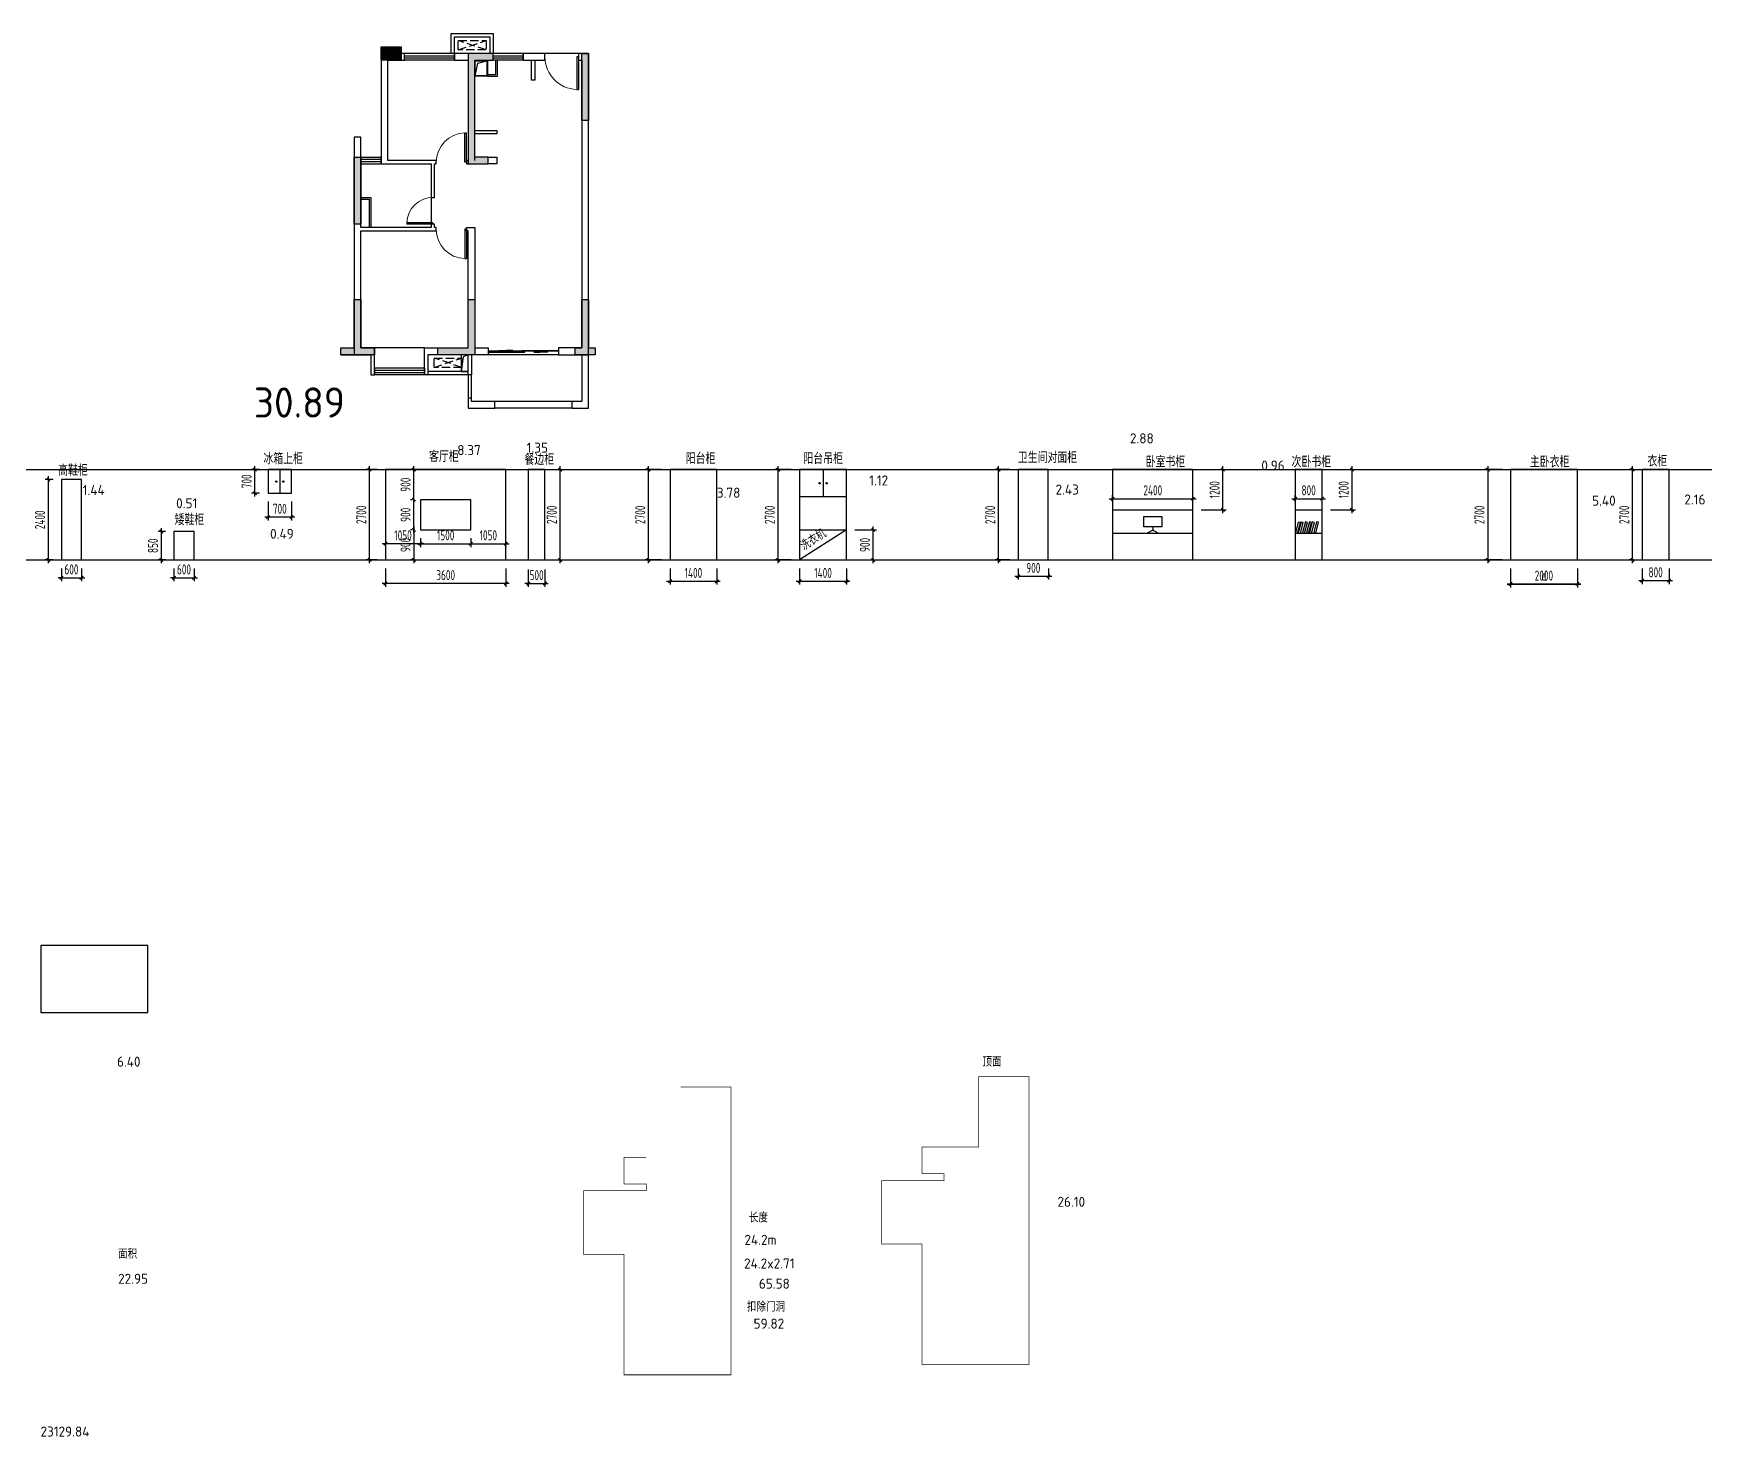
# Model space of a CAD drawing. Header units: millimetres. Extents: x -114775 to 99427, y -123028 to 12078.
# Drawn here: x 49479 to 99427, y -100881 to -58950 of the extents above; entities that cross this region are included whole.
import ezdxf
from ezdxf.enums import TextEntityAlignment as Align

# ---------------------------------------------------------------- set-up
doc = ezdxf.new("R2010")
doc.units = ezdxf.units.MM
doc.header["$LTSCALE"] = 1000
doc.linetypes.add('DASH', pattern=[0.35, 0.25, -0.1])
doc.layers.get('0').update_dxf_attribs({"linetype": 'CONTINUOUS'})
doc.layers.get('Defpoints').update_dxf_attribs({"color": 6, "linetype": 'CONTINUOUS'})
doc.layers.add('A-area', color=23, linetype='CONTINUOUS', plot=False)
for name, color, linetype in [('A-洞口', 105, 'CONTINUOUS'), ('A-烟气道', 105, 'CONTINUOUS'), ('A-看线', 105, 'CONTINUOUS'), ('A-空调室外机', 5, 'DASH'), ('AE-FLOR', 151, 'CONTINUOUS'), ('DIM', 3, 'CONTINUOUS'), ('PUB_HATCH', 8, 'CONTINUOUS'), ('PUB_TEXT', 7, 'CONTINUOUS'), ('S-ANNO-REVS', 1, 'CONTINUOUS'), ('S-降板', 143, 'CONTINUOUS'), ('WALL', 2, 'CONTINUOUS'), ('WINDOW', 4, 'CONTINUOUS'), ('剪力墙', 6, 'CONTINUOUS'), ('栏杆', 142, 'CONTINUOUS')]:
    doc.layers.add(name, color=color, linetype=linetype)
doc.styles.get("Standard").update_dxf_attribs({"font": 'tssdeng.shx', "bigfont": 'tssdchn.shx'})
doc.styles.add('ZZ', font='tssdeng.shx', dxfattribs={"width": 0.7, "bigfont": 'tssdchn.shx'})
doc.dimstyles.new('TSSD_100_100', dxfattribs={"dimtxt": 300, "dimasz": 100, "dimexe": 100, "dimexo": 250, "dimgap": 100, "dimtad": 1, "dimdec": 0, "dimzin": 0, "dimdsep": 46, "dimtxsty": 'ZZ', "dimblk": 'ARCHTICK', "dimcen": 0, "dimdle": 100, "dimclrd": 256, "dimclrt": 7, "dimadec": 0, "dimazin": 0, "dimtfac": 1, "dimtdec": 0, "dimtix": 1, "dimtmove": 2, "dimatfit": 3, "dimfxl": 0, "dimtolj": 1, "dimtzin": 0, "dimarcsym": 0})

msp = doc.modelspace()

# ---------------------------------------------------------------- texts
at = {"layer": 'PUB_TEXT', "width": 0.7}
for s, p in [('客厅柜', (61303.5, -71760.6)), ('卫生间对面柜', (78901.3, -71791.8)), ('高鞋柜', (50218.2, -72172.6)), ('冰箱上柜', (56351.9, -71824.8)), ('餐边柜', (64156.6, -71847)), ('阳台柜', (68977.2, -71820.3)), ('阳台吊柜', (72493.6, -71820.3)), ('卧室书柜', (82722.6, -71919.6)), ('次卧书柜', (87082.5, -71919.6)), ('主卧衣柜', (94206.4, -71920.9)), ('衣柜', (97720.4, -71897.6)), ('矮鞋柜', (53696.9, -73647.8))]:
    msp.add_text(s, height=337.59, dxfattribs=at).set_placement(p)
msp.add_text('洗衣机', height=300, rotation=32.73523, dxfattribs=at).set_placement((72782.2, -74069.4), align=Align.MIDDLE_CENTER)
at = {"layer": 'S-ANNO-REVS'}
for s, height, p in [('30.89', 900, (56064.9, -70429.7)), ('2.88', 300, (82252.2, -71200.9)), ('8.37', 300, (62146.7, -71552.6)), ('1.35', 300, (64221.6, -71479.6)), ('0.96', 300, (86179.2, -72011.9)), ('1.12', 300, (74459.2, -72458.3)), ('1.44', 300, (50951.5, -72746.4)), ('0.51', 300, (53744.1, -73140.6)), ('3.78', 300, (69905, -72825.6)), ('2.43', 300, (80027.4, -72730.5)), ('5.40', 300, (96066.3, -73063.1)), ('2.16', 300, (98823.1, -73026.6)), ('0.49', 300, (56552.6, -74053.8))]:
    msp.add_text(s, height=height, dxfattribs=at).set_placement(p)
at = {"layer": 'S-降板'}
for s, p in [('6.40', (51976.5, -89826.5)), ('顶面', (77842.5, -89825.9)), ('26.10', (80085.7, -94015.4)), ('长度', (70861.6, -94482.5)), ('24.2m', (70730.4, -95151.4)), ('面积', (52009, -95568.1)), ('24.2x2.71', (70719.2, -95858.5)), ('22.95', (52009, -96315.5)), ('65.58', (71161.7, -96461.9)), ('扣除门洞', (70804.7, -97144.5)), ('59.82', (71003.7, -97656.1)), ('23129.84', (49690.2, -100880.8))]:
    msp.add_text(s, height=300, dxfattribs=at).set_placement(p)

# ---------------------------------------------------------------- blocks, each defined once
blk = doc.blocks.new('_ArchTick')
at = {"color": 0, "linetype": 'ByBlock', "const_width": 0.4}
blk.add_lwpolyline([(-0.5, -0.5), (0.5, 0.5)], dxfattribs=at)
blk = doc.blocks.new('*D354')
at = {"layer": 'Defpoints', "color": 0}
for p in [(50314, -74685), (50914, -74685), (50914, -75217)]:
    blk.add_point(p, dxfattribs=at)
at = {"layer": 'DIM', "lineweight": -2}
for p, q in [((50314, -75217), (50214, -75217)), ((50314, -75217), (50914, -75217)), ((50914, -75217), (51014, -75217))]:
    blk.add_line(p, q, dxfattribs=at)
at = {"layer": 'DIM', "color": 0, "lineweight": -2}
for p, q in [((50314, -74935), (50314, -75317)), ((50914, -74935), (50914, -75317))]:
    blk.add_line(p, q, dxfattribs=at)
at = {"layer": 'DIM', "lineweight": -2, "xscale": 100, "yscale": 100, "zscale": 100}
blk.add_blockref('_ArchTick', (50314, -75217), dxfattribs=at)
at = {"layer": 'DIM', "lineweight": -2, "xscale": 100, "yscale": 100, "zscale": 100, "rotation": 180}
blk.add_blockref('_ArchTick', (50914, -75217), dxfattribs=at)
at = {"layer": 'DIM', "color": 7, "insert": (50614, -74967), "char_height": 300, "attachment_point": 5, "style": 'ZZ'}
blk.add_mtext('\\A1;600', dxfattribs=at)
blk = doc.blocks.new('*D355')
at = {"layer": 'Defpoints', "color": 0}
for p in [(49925, -72285), (50314, -72285), (50314, -74685)]:
    blk.add_point(p, dxfattribs=at)
at = {"layer": 'DIM', "color": 0, "lineweight": -2}
for p, q in [((50064, -72285), (49825, -72285)), ((50064, -74685), (49825, -74685))]:
    blk.add_line(p, q, dxfattribs=at)
at = {"layer": 'DIM', "lineweight": -2}
blk.add_line((49925, -74785), (49925, -72185), dxfattribs=at)
at = {"layer": 'DIM', "lineweight": -2, "xscale": 100, "yscale": 100, "zscale": 100}
for p, rotation in [((49925, -72285), 90), ((49925, -74685), 270)]:
    blk.add_blockref('_ArchTick', p, dxfattribs=dict(at, rotation=rotation))
at = {"layer": 'DIM', "color": 7, "insert": (49675, -73485), "char_height": 300, "attachment_point": 5, "rotation": 90, "style": 'ZZ'}
blk.add_mtext('\\A1;2400', dxfattribs=at)
blk = doc.blocks.new('*D356')
at = {"layer": 'Defpoints', "color": 0}
for p in [(53679, -74685), (54279, -74685), (54279, -75217)]:
    blk.add_point(p, dxfattribs=at)
at = {"layer": 'DIM', "lineweight": -2}
for p, q in [((53679, -75217), (53579, -75217)), ((53679, -75217), (54279, -75217)), ((54279, -75217), (54379, -75217))]:
    blk.add_line(p, q, dxfattribs=at)
at = {"layer": 'DIM', "color": 0, "lineweight": -2}
for p, q in [((53679, -74935), (53679, -75317)), ((54279, -74935), (54279, -75317))]:
    blk.add_line(p, q, dxfattribs=at)
at = {"layer": 'DIM', "lineweight": -2, "xscale": 100, "yscale": 100, "zscale": 100}
blk.add_blockref('_ArchTick', (53679, -75217), dxfattribs=at)
at = {"layer": 'DIM', "lineweight": -2, "xscale": 100, "yscale": 100, "zscale": 100, "rotation": 180}
blk.add_blockref('_ArchTick', (54279, -75217), dxfattribs=at)
at = {"layer": 'DIM', "color": 7, "insert": (53979, -74967), "char_height": 300, "attachment_point": 5, "style": 'ZZ'}
blk.add_mtext('\\A1;600', dxfattribs=at)
blk = doc.blocks.new('*D357')
at = {"layer": 'Defpoints', "color": 0}
for p in [(53302, -73835), (53679, -73835), (53679, -74685)]:
    blk.add_point(p, dxfattribs=at)
at = {"layer": 'DIM', "color": 0, "lineweight": -2}
for p, q in [((53429, -73835), (53202, -73835)), ((53429, -74685), (53202, -74685))]:
    blk.add_line(p, q, dxfattribs=at)
at = {"layer": 'DIM', "lineweight": -2}
blk.add_line((53302, -74785), (53302, -73735), dxfattribs=at)
at = {"layer": 'DIM', "lineweight": -2, "xscale": 100, "yscale": 100, "zscale": 100}
for p, rotation in [((53302, -73835), 90), ((53302, -74685), 270)]:
    blk.add_blockref('_ArchTick', p, dxfattribs=dict(at, rotation=rotation))
at = {"layer": 'DIM', "color": 7, "insert": (53052, -74260), "char_height": 300, "attachment_point": 5, "rotation": 90, "style": 'ZZ'}
blk.add_mtext('\\A1;850', dxfattribs=at)
blk = doc.blocks.new('*D373')
at = {"layer": 'Defpoints', "color": 0}
for p in [(56492, -72685), (57192, -72685), (56492, -73405)]:
    blk.add_point(p, dxfattribs=at)
at = {"layer": 'DIM', "lineweight": -2}
blk.add_line((57292, -73405), (56392, -73405), dxfattribs=at)
at = {"layer": 'DIM', "color": 0, "lineweight": -2}
for p, q in [((56492, -72935), (56492, -73505)), ((57192, -72935), (57192, -73505))]:
    blk.add_line(p, q, dxfattribs=at)
at = {"layer": 'DIM', "lineweight": -2, "xscale": 100, "yscale": 100, "zscale": 100, "rotation": 180}
blk.add_blockref('_ArchTick', (56492, -73405), dxfattribs=at)
at = {"layer": 'DIM', "lineweight": -2, "xscale": 100, "yscale": 100, "zscale": 100}
blk.add_blockref('_ArchTick', (57192, -73405), dxfattribs=at)
at = {"layer": 'DIM', "color": 7, "insert": (56842, -73155), "char_height": 300, "attachment_point": 5, "style": 'ZZ'}
blk.add_mtext('\\A1;700', dxfattribs=at)
blk = doc.blocks.new('*D374')
at = {"layer": 'Defpoints', "color": 0}
for p in [(56101, -71985), (56484, -71985), (56484, -72685)]:
    blk.add_point(p, dxfattribs=at)
at = {"layer": 'DIM', "lineweight": -2}
blk.add_line((56101, -72785), (56101, -71885), dxfattribs=at)
at = {"layer": 'DIM', "color": 0, "lineweight": -2}
for p, q in [((56234, -71985), (56001, -71985)), ((56234, -72685), (56001, -72685))]:
    blk.add_line(p, q, dxfattribs=at)
at = {"layer": 'DIM', "lineweight": -2, "xscale": 100, "yscale": 100, "zscale": 100}
for p, rotation in [((56101, -71985), 90), ((56101, -72685), 270)]:
    blk.add_blockref('_ArchTick', p, dxfattribs=dict(at, rotation=rotation))
at = {"layer": 'DIM', "color": 7, "insert": (55851, -72335), "char_height": 300, "attachment_point": 5, "rotation": 90, "style": 'ZZ'}
blk.add_mtext('\\A1;700', dxfattribs=at)
blk = doc.blocks.new('*D375')
at = {"layer": 'Defpoints', "color": 0}
for p in [(60000, -74685), (63600, -74685), (60000, -75388)]:
    blk.add_point(p, dxfattribs=at)
at = {"layer": 'DIM', "lineweight": -2}
blk.add_line((63700, -75388), (59900, -75388), dxfattribs=at)
at = {"layer": 'DIM', "color": 0, "lineweight": -2}
for p, q in [((60000, -74935), (60000, -75488)), ((63600, -74935), (63600, -75488))]:
    blk.add_line(p, q, dxfattribs=at)
at = {"layer": 'DIM', "lineweight": -2, "xscale": 100, "yscale": 100, "zscale": 100, "rotation": 180}
blk.add_blockref('_ArchTick', (60000, -75388), dxfattribs=at)
at = {"layer": 'DIM', "lineweight": -2, "xscale": 100, "yscale": 100, "zscale": 100}
blk.add_blockref('_ArchTick', (63600, -75388), dxfattribs=at)
at = {"layer": 'DIM', "color": 7, "insert": (61800, -75138), "char_height": 300, "attachment_point": 5, "style": 'ZZ'}
blk.add_mtext('\\A1;3600', dxfattribs=at)
blk = doc.blocks.new('*D376')
at = {"layer": 'Defpoints', "color": 0}
for p in [(59528, -71985), (60000, -71985), (60000, -74685)]:
    blk.add_point(p, dxfattribs=at)
at = {"layer": 'DIM', "lineweight": -2}
blk.add_line((59528, -74785), (59528, -71885), dxfattribs=at)
at = {"layer": 'DIM', "color": 0, "lineweight": -2}
for p, q in [((59750, -71985), (59428, -71985)), ((59750, -74685), (59428, -74685))]:
    blk.add_line(p, q, dxfattribs=at)
at = {"layer": 'DIM', "lineweight": -2, "xscale": 100, "yscale": 100, "zscale": 100}
for p, rotation in [((59528, -71985), 90), ((59528, -74685), 270)]:
    blk.add_blockref('_ArchTick', p, dxfattribs=dict(at, rotation=rotation))
at = {"layer": 'DIM', "color": 7, "insert": (59278, -73335), "char_height": 300, "attachment_point": 5, "rotation": 90, "style": 'ZZ'}
blk.add_mtext('\\A1;2700', dxfattribs=at)
blk = doc.blocks.new('*D377')
at = {"layer": 'Defpoints', "color": 0}
for p in [(64268, -74716), (64768, -74716), (64768, -75388)]:
    blk.add_point(p, dxfattribs=at)
at = {"layer": 'DIM', "lineweight": -2}
for p, q in [((64268, -75388), (64168, -75388)), ((64268, -75388), (64768, -75388)), ((64768, -75388), (64868, -75388))]:
    blk.add_line(p, q, dxfattribs=at)
at = {"layer": 'DIM', "color": 0, "lineweight": -2}
for p, q in [((64268, -74966), (64268, -75488)), ((64768, -74966), (64768, -75488))]:
    blk.add_line(p, q, dxfattribs=at)
at = {"layer": 'DIM', "lineweight": -2, "xscale": 100, "yscale": 100, "zscale": 100}
blk.add_blockref('_ArchTick', (64268, -75388), dxfattribs=at)
at = {"layer": 'DIM', "lineweight": -2, "xscale": 100, "yscale": 100, "zscale": 100, "rotation": 180}
blk.add_blockref('_ArchTick', (64768, -75388), dxfattribs=at)
at = {"layer": 'DIM', "color": 7, "insert": (64518, -75138), "char_height": 300, "attachment_point": 5, "style": 'ZZ'}
blk.add_mtext('\\A1;500', dxfattribs=at)
blk = doc.blocks.new('*D378')
at = {"layer": 'Defpoints', "color": 0}
for p in [(61050, -73785), (62550, -73785), (62550, -74198)]:
    blk.add_point(p, dxfattribs=at)
at = {"layer": 'DIM', "lineweight": -2}
blk.add_line((60950, -74198), (62650, -74198), dxfattribs=at)
at = {"layer": 'DIM', "color": 0, "lineweight": -2}
for p, q in [((61050, -74035), (61050, -74298)), ((62550, -74035), (62550, -74298))]:
    blk.add_line(p, q, dxfattribs=at)
at = {"layer": 'DIM', "lineweight": -2, "xscale": 100, "yscale": 100, "zscale": 100, "rotation": 180}
blk.add_blockref('_ArchTick', (61050, -74198), dxfattribs=at)
at = {"layer": 'DIM', "lineweight": -2, "xscale": 100, "yscale": 100, "zscale": 100}
blk.add_blockref('_ArchTick', (62550, -74198), dxfattribs=at)
at = {"layer": 'DIM', "color": 7, "insert": (61800, -73948), "char_height": 300, "attachment_point": 5, "style": 'ZZ'}
blk.add_mtext('\\A1;1500', dxfattribs=at)
blk = doc.blocks.new('*D379')
at = {"layer": 'Defpoints', "color": 0}
for p in [(60850, -72885), (61050, -72885), (61050, -73785)]:
    blk.add_point(p, dxfattribs=at)
at = {"layer": 'DIM', "color": 0, "lineweight": -2}
for p, q in [((60800, -72885), (60750, -72885)), ((60800, -73785), (60750, -73785))]:
    blk.add_line(p, q, dxfattribs=at)
at = {"layer": 'DIM', "lineweight": -2}
blk.add_line((60850, -73885), (60850, -72785), dxfattribs=at)
at = {"layer": 'DIM', "lineweight": -2, "xscale": 100, "yscale": 100, "zscale": 100}
for p, rotation in [((60850, -72885), 90), ((60850, -73785), 270)]:
    blk.add_blockref('_ArchTick', p, dxfattribs=dict(at, rotation=rotation))
at = {"layer": 'DIM', "color": 7, "insert": (60600, -73335), "char_height": 300, "attachment_point": 5, "rotation": 90, "style": 'ZZ'}
blk.add_mtext('\\A1;900', dxfattribs=at)
blk = doc.blocks.new('*D380')
at = {"layer": 'Defpoints', "color": 0}
for p in [(62550, -74035), (63600, -74035), (63600, -74198)]:
    blk.add_point(p, dxfattribs=at)
at = {"layer": 'WALL', "lineweight": -2}
blk.add_line((62450, -74198), (63700, -74198), dxfattribs=at)
at = {"layer": 'WALL', "color": 0, "lineweight": -2}
for p, q in [((62550, -74285), (62550, -74298)), ((63600, -74285), (63600, -74298))]:
    blk.add_line(p, q, dxfattribs=at)
at = {"layer": 'WALL', "lineweight": -2, "xscale": 100, "yscale": 100, "zscale": 100, "rotation": 180}
blk.add_blockref('_ArchTick', (62550, -74198), dxfattribs=at)
at = {"layer": 'WALL', "lineweight": -2, "xscale": 100, "yscale": 100, "zscale": 100}
blk.add_blockref('_ArchTick', (63600, -74198), dxfattribs=at)
at = {"layer": 'WALL', "color": 7, "insert": (63075, -73948), "char_height": 300, "attachment_point": 5, "style": 'ZZ'}
blk.add_mtext('\\A1;1050', dxfattribs=at)
blk = doc.blocks.new('*D381')
at = {"layer": 'Defpoints', "color": 0}
for p in [(60000, -74035), (60000, -74198), (61050, -74035)]:
    blk.add_point(p, dxfattribs=at)
at = {"layer": 'WALL', "lineweight": -2}
blk.add_line((61150, -74198), (59900, -74198), dxfattribs=at)
at = {"layer": 'WALL', "color": 0, "lineweight": -2}
for p, q in [((60000, -74285), (60000, -74298)), ((61050, -74285), (61050, -74298))]:
    blk.add_line(p, q, dxfattribs=at)
at = {"layer": 'WALL', "lineweight": -2, "xscale": 100, "yscale": 100, "zscale": 100, "rotation": 180}
blk.add_blockref('_ArchTick', (60000, -74198), dxfattribs=at)
at = {"layer": 'WALL', "lineweight": -2, "xscale": 100, "yscale": 100, "zscale": 100}
blk.add_blockref('_ArchTick', (61050, -74198), dxfattribs=at)
at = {"layer": 'WALL', "color": 7, "insert": (60525, -73948), "char_height": 300, "attachment_point": 5, "style": 'ZZ'}
blk.add_mtext('\\A1;1050', dxfattribs=at)
blk = doc.blocks.new('*D382')
at = {"layer": 'Defpoints', "color": 0}
for p in [(60850, -71985), (61050, -71985), (61050, -72885)]:
    blk.add_point(p, dxfattribs=at)
at = {"layer": 'WALL', "lineweight": -2}
blk.add_line((60850, -72985), (60850, -71885), dxfattribs=at)
at = {"layer": 'WALL', "color": 0, "lineweight": -2}
for p, q in [((60800, -71985), (60750, -71985)), ((60800, -72885), (60750, -72885))]:
    blk.add_line(p, q, dxfattribs=at)
at = {"layer": 'WALL', "lineweight": -2, "xscale": 100, "yscale": 100, "zscale": 100}
for p, rotation in [((60850, -71985), 90), ((60850, -72885), 270)]:
    blk.add_blockref('_ArchTick', p, dxfattribs=dict(at, rotation=rotation))
at = {"layer": 'WALL', "color": 7, "insert": (60600, -72435), "char_height": 300, "attachment_point": 5, "rotation": 90, "style": 'ZZ'}
blk.add_mtext('\\A1;900', dxfattribs=at)
blk = doc.blocks.new('*D383')
at = {"layer": 'Defpoints', "color": 0}
for p in [(61050, -73785), (60850, -74685), (61050, -74685)]:
    blk.add_point(p, dxfattribs=at)
at = {"layer": 'DIM', "color": 0, "lineweight": -2}
for p, q in [((60800, -73785), (60750, -73785)), ((60800, -74685), (60750, -74685))]:
    blk.add_line(p, q, dxfattribs=at)
at = {"layer": 'DIM', "lineweight": -2}
blk.add_line((60850, -73685), (60850, -74785), dxfattribs=at)
at = {"layer": 'DIM', "lineweight": -2, "xscale": 100, "yscale": 100, "zscale": 100}
for p, rotation in [((60850, -73785), 90), ((60850, -74685), 270)]:
    blk.add_blockref('_ArchTick', p, dxfattribs=dict(at, rotation=rotation))
at = {"layer": 'DIM', "color": 7, "insert": (60600, -74235), "char_height": 300, "attachment_point": 5, "rotation": 90, "style": 'ZZ'}
blk.add_mtext('\\A1;900', dxfattribs=at)
blk = doc.blocks.new('*D384')
at = {"layer": 'Defpoints', "color": 0}
for p in [(78913, -74685), (79813, -74685), (79813, -75172)]:
    blk.add_point(p, dxfattribs=at)
at = {"layer": 'DIM', "lineweight": -2}
blk.add_line((78813, -75172), (79913, -75172), dxfattribs=at)
at = {"layer": 'DIM', "color": 0, "lineweight": -2}
for p, q in [((78913, -74935), (78913, -75272)), ((79813, -74935), (79813, -75272))]:
    blk.add_line(p, q, dxfattribs=at)
at = {"layer": 'DIM', "lineweight": -2, "xscale": 100, "yscale": 100, "zscale": 100, "rotation": 180}
blk.add_blockref('_ArchTick', (78913, -75172), dxfattribs=at)
at = {"layer": 'DIM', "lineweight": -2, "xscale": 100, "yscale": 100, "zscale": 100}
blk.add_blockref('_ArchTick', (79813, -75172), dxfattribs=at)
at = {"layer": 'DIM', "color": 7, "insert": (79363, -74922), "char_height": 300, "attachment_point": 5, "style": 'ZZ'}
blk.add_mtext('\\A1;900', dxfattribs=at)
blk = doc.blocks.new('*D385')
at = {"layer": 'Defpoints', "color": 0}
for p in [(78325, -71985), (78913, -71985), (78913, -74685)]:
    blk.add_point(p, dxfattribs=at)
at = {"layer": 'DIM', "lineweight": -2}
blk.add_line((78325, -74785), (78325, -71885), dxfattribs=at)
at = {"layer": 'DIM', "color": 0, "lineweight": -2}
for p, q in [((78663, -71985), (78225, -71985)), ((78663, -74685), (78225, -74685))]:
    blk.add_line(p, q, dxfattribs=at)
at = {"layer": 'DIM', "lineweight": -2, "xscale": 100, "yscale": 100, "zscale": 100}
for p, rotation in [((78325, -71985), 90), ((78325, -74685), 270)]:
    blk.add_blockref('_ArchTick', p, dxfattribs=dict(at, rotation=rotation))
at = {"layer": 'DIM', "color": 7, "insert": (78075, -73335), "char_height": 300, "attachment_point": 5, "rotation": 90, "style": 'ZZ'}
blk.add_mtext('\\A1;2700', dxfattribs=at)
blk = doc.blocks.new('*D386')
at = {"layer": 'Defpoints', "color": 0}
for p in [(68505, -74685), (69905, -74685), (69905, -75321)]:
    blk.add_point(p, dxfattribs=at)
at = {"layer": 'DIM', "lineweight": -2}
blk.add_line((68405, -75321), (70005, -75321), dxfattribs=at)
at = {"layer": 'DIM', "color": 0, "lineweight": -2}
for p, q in [((68505, -74935), (68505, -75421)), ((69905, -74935), (69905, -75421))]:
    blk.add_line(p, q, dxfattribs=at)
at = {"layer": 'DIM', "lineweight": -2, "xscale": 100, "yscale": 100, "zscale": 100, "rotation": 180}
blk.add_blockref('_ArchTick', (68505, -75321), dxfattribs=at)
at = {"layer": 'DIM', "lineweight": -2, "xscale": 100, "yscale": 100, "zscale": 100}
blk.add_blockref('_ArchTick', (69905, -75321), dxfattribs=at)
at = {"layer": 'DIM', "color": 7, "insert": (69205, -75071), "char_height": 300, "attachment_point": 5, "style": 'ZZ'}
blk.add_mtext('\\A1;1400', dxfattribs=at)
blk = doc.blocks.new('*D387')
at = {"layer": 'Defpoints', "color": 0}
for p in [(67864, -71985), (68505, -71985), (68505, -74685)]:
    blk.add_point(p, dxfattribs=at)
at = {"layer": 'DIM', "lineweight": -2}
blk.add_line((67864, -74785), (67864, -71885), dxfattribs=at)
at = {"layer": 'DIM', "color": 0, "lineweight": -2}
for p, q in [((68255, -71985), (67764, -71985)), ((68255, -74685), (67764, -74685))]:
    blk.add_line(p, q, dxfattribs=at)
at = {"layer": 'DIM', "lineweight": -2, "xscale": 100, "yscale": 100, "zscale": 100}
for p, rotation in [((67864, -71985), 90), ((67864, -74685), 270)]:
    blk.add_blockref('_ArchTick', p, dxfattribs=dict(at, rotation=rotation))
at = {"layer": 'DIM', "color": 7, "insert": (67614, -73335), "char_height": 300, "attachment_point": 5, "rotation": 90, "style": 'ZZ'}
blk.add_mtext('\\A1;2700', dxfattribs=at)
blk = doc.blocks.new('*D388')
at = {"layer": 'Defpoints', "color": 0}
for p in [(72380, -74685), (73780, -74685), (73780, -75321)]:
    blk.add_point(p, dxfattribs=at)
at = {"layer": 'DIM', "lineweight": -2}
blk.add_line((72280, -75321), (73880, -75321), dxfattribs=at)
at = {"layer": 'DIM', "color": 0, "lineweight": -2}
for p, q in [((72380, -74935), (72380, -75421)), ((73780, -74935), (73780, -75421))]:
    blk.add_line(p, q, dxfattribs=at)
at = {"layer": 'DIM', "lineweight": -2, "xscale": 100, "yscale": 100, "zscale": 100, "rotation": 180}
blk.add_blockref('_ArchTick', (72380, -75321), dxfattribs=at)
at = {"layer": 'DIM', "lineweight": -2, "xscale": 100, "yscale": 100, "zscale": 100}
blk.add_blockref('_ArchTick', (73780, -75321), dxfattribs=at)
at = {"layer": 'DIM', "color": 7, "insert": (73080, -75071), "char_height": 300, "attachment_point": 5, "style": 'ZZ'}
blk.add_mtext('\\A1;1400', dxfattribs=at)
blk = doc.blocks.new('*D389')
at = {"layer": 'Defpoints', "color": 0}
for p in [(71738, -71985), (72380, -71985), (72380, -74685)]:
    blk.add_point(p, dxfattribs=at)
at = {"layer": 'DIM', "lineweight": -2}
blk.add_line((71738, -74785), (71738, -71885), dxfattribs=at)
at = {"layer": 'DIM', "color": 0, "lineweight": -2}
for p, q in [((72130, -71985), (71638, -71985)), ((72130, -74685), (71638, -74685))]:
    blk.add_line(p, q, dxfattribs=at)
at = {"layer": 'DIM', "lineweight": -2, "xscale": 100, "yscale": 100, "zscale": 100}
for p, rotation in [((71738, -71985), 90), ((71738, -74685), 270)]:
    blk.add_blockref('_ArchTick', p, dxfattribs=dict(at, rotation=rotation))
at = {"layer": 'DIM', "color": 7, "insert": (71488, -73335), "char_height": 300, "attachment_point": 5, "rotation": 90, "style": 'ZZ'}
blk.add_mtext('\\A1;2700', dxfattribs=at)
blk = doc.blocks.new('*D390')
at = {"layer": 'Defpoints', "color": 0}
for p in [(73780, -73785), (74579, -73785), (73780, -74685)]:
    blk.add_point(p, dxfattribs=at)
at = {"layer": 'DIM', "color": 0, "lineweight": -2}
for p, q in [((74030, -73785), (74679, -73785)), ((74030, -74685), (74679, -74685))]:
    blk.add_line(p, q, dxfattribs=at)
at = {"layer": 'DIM', "lineweight": -2}
blk.add_line((74579, -74785), (74579, -73685), dxfattribs=at)
at = {"layer": 'DIM', "lineweight": -2, "xscale": 100, "yscale": 100, "zscale": 100}
for p, rotation in [((74579, -73785), 90), ((74579, -74685), 270)]:
    blk.add_blockref('_ArchTick', p, dxfattribs=dict(at, rotation=rotation))
at = {"layer": 'DIM', "color": 7, "insert": (74329, -74235), "char_height": 300, "attachment_point": 5, "rotation": 90, "style": 'ZZ'}
blk.add_mtext('\\A1;900', dxfattribs=at)
blk = doc.blocks.new('*D391')
at = {"layer": 'Defpoints', "color": 0}
for p in [(84135, -71985), (85032, -71985), (84135, -73185)]:
    blk.add_point(p, dxfattribs=at)
at = {"layer": 'DIM', "lineweight": -2}
blk.add_line((85032, -73285), (85032, -71885), dxfattribs=at)
at = {"layer": 'DIM', "color": 0, "lineweight": -2}
for p, q in [((84385, -71985), (85132, -71985)), ((84385, -73185), (85132, -73185))]:
    blk.add_line(p, q, dxfattribs=at)
at = {"layer": 'DIM', "lineweight": -2, "xscale": 100, "yscale": 100, "zscale": 100}
for p, rotation in [((85032, -71985), 90), ((85032, -73185), 270)]:
    blk.add_blockref('_ArchTick', p, dxfattribs=dict(at, rotation=rotation))
at = {"layer": 'DIM', "color": 7, "insert": (84782, -72585), "char_height": 300, "attachment_point": 5, "rotation": 90, "style": 'ZZ'}
blk.add_mtext('\\A1;1200', dxfattribs=at)
blk = doc.blocks.new('*D392')
at = {"layer": 'Defpoints', "color": 0}
for p in [(84135, -72853), (81735, -73185), (84135, -73185)]:
    blk.add_point(p, dxfattribs=at)
at = {"layer": 'DIM', "lineweight": -2}
blk.add_line((81635, -72853), (84235, -72853), dxfattribs=at)
at = {"layer": 'DIM', "color": 0, "lineweight": -2}
for p, q in [((81735, -72935), (81735, -72753)), ((84135, -72935), (84135, -72753))]:
    blk.add_line(p, q, dxfattribs=at)
at = {"layer": 'DIM', "lineweight": -2, "xscale": 100, "yscale": 100, "zscale": 100, "rotation": 180}
blk.add_blockref('_ArchTick', (81735, -72853), dxfattribs=at)
at = {"layer": 'DIM', "lineweight": -2, "xscale": 100, "yscale": 100, "zscale": 100}
blk.add_blockref('_ArchTick', (84135, -72853), dxfattribs=at)
at = {"layer": 'DIM', "color": 7, "insert": (82935, -72603), "char_height": 300, "attachment_point": 5, "style": 'ZZ'}
blk.add_mtext('\\A1;2400', dxfattribs=at)
blk = doc.blocks.new('*D397')
at = {"layer": 'Defpoints', "color": 0}
for p in [(87993, -71985), (88889, -71985), (87993, -73185)]:
    blk.add_point(p, dxfattribs=at)
at = {"layer": 'DIM', "lineweight": -2}
blk.add_line((88889, -73285), (88889, -71885), dxfattribs=at)
at = {"layer": 'DIM', "color": 0, "lineweight": -2}
for p, q in [((88243, -71985), (88989, -71985)), ((88243, -73185), (88989, -73185))]:
    blk.add_line(p, q, dxfattribs=at)
at = {"layer": 'DIM', "lineweight": -2, "xscale": 100, "yscale": 100, "zscale": 100}
for p, rotation in [((88889, -71985), 90), ((88889, -73185), 270)]:
    blk.add_blockref('_ArchTick', p, dxfattribs=dict(at, rotation=rotation))
at = {"layer": 'DIM', "color": 7, "insert": (88639, -72585), "char_height": 300, "attachment_point": 5, "rotation": 90, "style": 'ZZ'}
blk.add_mtext('\\A1;1200', dxfattribs=at)
blk = doc.blocks.new('*D398')
at = {"layer": 'Defpoints', "color": 0}
for p in [(87993, -72853), (87193, -73185), (87993, -73185)]:
    blk.add_point(p, dxfattribs=at)
at = {"layer": 'DIM', "lineweight": -2}
blk.add_line((87093, -72853), (88093, -72853), dxfattribs=at)
at = {"layer": 'DIM', "color": 0, "lineweight": -2}
for p, q in [((87193, -72935), (87193, -72753)), ((87993, -72935), (87993, -72753))]:
    blk.add_line(p, q, dxfattribs=at)
at = {"layer": 'DIM', "lineweight": -2, "xscale": 100, "yscale": 100, "zscale": 100, "rotation": 180}
blk.add_blockref('_ArchTick', (87193, -72853), dxfattribs=at)
at = {"layer": 'DIM', "lineweight": -2, "xscale": 100, "yscale": 100, "zscale": 100}
blk.add_blockref('_ArchTick', (87993, -72853), dxfattribs=at)
at = {"layer": 'DIM', "color": 7, "insert": (87593, -72603), "char_height": 300, "attachment_point": 5, "style": 'ZZ'}
blk.add_mtext('\\A1;800', dxfattribs=at)
blk = doc.blocks.new('*D399')
at = {"layer": 'Defpoints', "color": 0}
for p in [(93625, -74685), (95625, -74685), (95625, -75403)]:
    blk.add_point(p, dxfattribs=at)
at = {"layer": 'DIM', "lineweight": -2}
blk.add_line((93525, -75403), (95725, -75403), dxfattribs=at)
at = {"layer": 'DIM', "color": 0, "lineweight": -2}
for p, q in [((93625, -74935), (93625, -75503)), ((95625, -74935), (95625, -75503))]:
    blk.add_line(p, q, dxfattribs=at)
at = {"layer": 'DIM', "lineweight": -2, "xscale": 100, "yscale": 100, "zscale": 100, "rotation": 180}
blk.add_blockref('_ArchTick', (93625, -75403), dxfattribs=at)
at = {"layer": 'DIM', "lineweight": -2, "xscale": 100, "yscale": 100, "zscale": 100}
blk.add_blockref('_ArchTick', (95625, -75403), dxfattribs=at)
at = {"layer": 'DIM', "color": 7, "insert": (94625, -75153), "char_height": 300, "attachment_point": 5, "style": 'ZZ'}
blk.add_mtext('\\A1;d', dxfattribs=at)
blk = doc.blocks.new('*D400')
at = {"layer": 'Defpoints', "color": 0}
for p in [(93625, -74685), (95625, -74685), (93625, -75403)]:
    blk.add_point(p, dxfattribs=at)
at = {"layer": 'DIM', "lineweight": -2}
blk.add_line((95725, -75403), (93525, -75403), dxfattribs=at)
at = {"layer": 'DIM', "color": 0, "lineweight": -2}
for p, q in [((93625, -74935), (93625, -75503)), ((95625, -74935), (95625, -75503))]:
    blk.add_line(p, q, dxfattribs=at)
at = {"layer": 'DIM', "lineweight": -2, "xscale": 100, "yscale": 100, "zscale": 100, "rotation": 180}
blk.add_blockref('_ArchTick', (93625, -75403), dxfattribs=at)
at = {"layer": 'DIM', "lineweight": -2, "xscale": 100, "yscale": 100, "zscale": 100}
blk.add_blockref('_ArchTick', (95625, -75403), dxfattribs=at)
at = {"layer": 'DIM', "color": 7, "insert": (94625, -75153), "char_height": 300, "attachment_point": 5, "style": 'ZZ'}
blk.add_mtext('\\A1;2000', dxfattribs=at)
blk = doc.blocks.new('*D401')
at = {"layer": 'Defpoints', "color": 0}
for p in [(93625, -71985), (92949, -74685), (93625, -74685)]:
    blk.add_point(p, dxfattribs=at)
at = {"layer": 'DIM', "lineweight": -2}
blk.add_line((92949, -71885), (92949, -74785), dxfattribs=at)
at = {"layer": 'DIM', "color": 0, "lineweight": -2}
for p, q in [((93375, -71985), (92849, -71985)), ((93375, -74685), (92849, -74685))]:
    blk.add_line(p, q, dxfattribs=at)
at = {"layer": 'DIM', "lineweight": -2, "xscale": 100, "yscale": 100, "zscale": 100}
for p, rotation in [((92949, -71985), 90), ((92949, -74685), 270)]:
    blk.add_blockref('_ArchTick', p, dxfattribs=dict(at, rotation=rotation))
at = {"layer": 'DIM', "color": 7, "insert": (92699, -73335), "char_height": 300, "attachment_point": 5, "rotation": 90, "style": 'ZZ'}
blk.add_mtext('\\A1;2700', dxfattribs=at)
blk = doc.blocks.new('*D402')
at = {"layer": 'Defpoints', "color": 0}
for p in [(97564, -74685), (98364, -74685), (98364, -75303)]:
    blk.add_point(p, dxfattribs=at)
at = {"layer": 'DIM', "lineweight": -2}
blk.add_line((97464, -75303), (98464, -75303), dxfattribs=at)
at = {"layer": 'DIM', "color": 0, "lineweight": -2}
for p, q in [((97564, -74935), (97564, -75403)), ((98364, -74935), (98364, -75403))]:
    blk.add_line(p, q, dxfattribs=at)
at = {"layer": 'DIM', "lineweight": -2, "xscale": 100, "yscale": 100, "zscale": 100, "rotation": 180}
blk.add_blockref('_ArchTick', (97564, -75303), dxfattribs=at)
at = {"layer": 'DIM', "lineweight": -2, "xscale": 100, "yscale": 100, "zscale": 100}
blk.add_blockref('_ArchTick', (98364, -75303), dxfattribs=at)
at = {"layer": 'DIM', "color": 7, "insert": (97964, -75053), "char_height": 300, "attachment_point": 5, "style": 'ZZ'}
blk.add_mtext('\\A1;800', dxfattribs=at)
blk = doc.blocks.new('*D403')
at = {"layer": 'Defpoints', "color": 0}
for p in [(97275, -71985), (97564, -71985), (97564, -74685)]:
    blk.add_point(p, dxfattribs=at)
at = {"layer": 'DIM', "lineweight": -2}
blk.add_line((97275, -74785), (97275, -71885), dxfattribs=at)
at = {"layer": 'DIM', "color": 0, "lineweight": -2}
for p, q in [((97314, -71985), (97175, -71985)), ((97314, -74685), (97175, -74685))]:
    blk.add_line(p, q, dxfattribs=at)
at = {"layer": 'DIM', "lineweight": -2, "xscale": 100, "yscale": 100, "zscale": 100}
for p, rotation in [((97275, -71985), 90), ((97275, -74685), 270)]:
    blk.add_blockref('_ArchTick', p, dxfattribs=dict(at, rotation=rotation))
at = {"layer": 'DIM', "color": 7, "insert": (97025, -73335), "char_height": 300, "attachment_point": 5, "rotation": 90, "style": 'ZZ'}
blk.add_mtext('\\A1;2700', dxfattribs=at)
blk = doc.blocks.new('*D404')
at = {"layer": 'Defpoints', "color": 0}
for p in [(64268, -71985), (65223, -71985), (64268, -74685)]:
    blk.add_point(p, dxfattribs=at)
at = {"layer": 'DIM', "lineweight": -2}
blk.add_line((65223, -74785), (65223, -71885), dxfattribs=at)
at = {"layer": 'DIM', "color": 0, "lineweight": -2}
for p, q in [((64518, -71985), (65323, -71985)), ((64518, -74685), (65323, -74685))]:
    blk.add_line(p, q, dxfattribs=at)
at = {"layer": 'DIM', "lineweight": -2, "xscale": 100, "yscale": 100, "zscale": 100}
for p, rotation in [((65223, -71985), 90), ((65223, -74685), 270)]:
    blk.add_blockref('_ArchTick', p, dxfattribs=dict(at, rotation=rotation))
at = {"layer": 'DIM', "color": 7, "insert": (64973, -73335), "char_height": 300, "attachment_point": 5, "rotation": 90, "style": 'ZZ'}
blk.add_mtext('\\A1;2700', dxfattribs=at)
blk = doc.blocks.new('ktswaj')
at = {"linetype": 'DASH'}
blk.add_lwpolyline([(15990, 179083), (15990, 178253), (16268, 178253), (16268, 179083)], close=True, dxfattribs=at)
for points in [[(15990, 179083), (16268, 178253)], [(15990, 178253), (16268, 179083)]]:
    blk.add_lwpolyline(points, dxfattribs=at)
blk = doc.blocks.new('A3ktsjw')
at = {"layer": '栏杆'}
for points in [[(-26114, 169535), (-26114, 170135), (-24864, 170135), (-24864, 169535)], [(-26014, 169535), (-26014, 170035), (-24964, 170035), (-24964, 169535)]]:
    blk.add_lwpolyline(points, dxfattribs=at)
at = {"layer": 'A-空调室外机', "extrusion": (0, 0, -1), "zscale": -1, "rotation": 90}
blk.add_blockref('ktswaj', (204157, 153656), dxfattribs=at)
blk = doc.blocks.new('$DorLib2D$00000131')
at = {"color": 0, "linetype": 'Continuous'}
for p, q in [((-0.5, 0.125), (-0.5, 0)), ((0.019, 0.125), (-0.5, 0.125)), ((-0.5, 0), (0.019, 0)), ((-0.024, 0), (0.5, 0)), ((-0.024, -0.125), (-0.024, 0)), ((0.019, 0), (0.019, 0.125)), ((0.15, 0.125), (0.232, 0.197)), ((0.35, 0.125), (0.15, 0.125)), ((0.232, 0.197), (0.232, 0.125)), ((0.5, 0), (0.5, -0.125)), ((-0.35, -0.125), (-0.15, -0.125)), ((-0.232, -0.197), (-0.232, -0.125)), ((-0.15, -0.125), (-0.232, -0.197)), ((0.5, -0.125), (-0.024, -0.125))]:
    blk.add_line(p, q, dxfattribs=at)
blk = doc.blocks.new('$TCHSYS$WIN2D')
for p, q in [((-0.5, 0.5), (0.5, 0.5)), ((-0.5, 0.5), (-0.5, -0.5)), ((0.5, 0.5), (0.5, -0.5)), ((0.5, 0.167), (-0.5, 0.167)), ((0.5, -0.167), (-0.5, -0.167)), ((-0.5, -0.5), (0.5, -0.5))]:
    blk.add_line(p, q)
blk = doc.blocks.new('$DorLib2D$00000001')
for p, q in [((0.45, 0.975), (0.5, 0.975)), ((0.45, 0), (0.45, 0.975)), ((0.5, 0), (0.5, 0.975)), ((0.5, 0), (0.45, 0))]:
    blk.add_line(p, q)
at = {"lineweight": 13}
blk.add_arc((0.475, 0), 0.975, 91.4693, 180, dxfattribs=at)

# ---------------------------------------------------------------- dimensions: what is measured, and where the dimension line sits
at = {"layer": 'DIM'}
for base, p1, p2, picture, middle in [((56100.8, -71984.8), (56484, -72684.8), (56484, -71984.8), '*D374', (55850.8, -72334.8)), ((59528.2, -71984.8), (60000.3, -74684.8), (60000.3, -71984.8), '*D376', (59278.2, -73334.8)), ((65222.6, -71984.8), (64267.9, -74684.8), (64267.9, -71984.8), '*D404', (64972.6, -73334.8)), ((67863.7, -71984.8), (68505, -74684.8), (68505, -71984.8), '*D387', (67613.7, -73334.8)), ((71738.3, -71984.8), (72379.6, -74684.8), (72379.6, -71984.8), '*D389', (71488.3, -73334.8)), ((78325.4, -71984.8), (78912.5, -74684.8), (78912.5, -71984.8), '*D385', (78075.4, -73334.8)), ((85031.7, -71984.8), (84135.4, -73184.8), (84135.4, -71984.8), '*D391', (84781.7, -72584.8)), ((88889.2, -71984.8), (87992.8, -73184.8), (87992.8, -71984.8), '*D397', (88639.2, -72584.8)), ((92949.4, -74684.8), (93625.2, -71984.8), (93625.2, -74684.8), '*D401', (92699.4, -73334.8)), ((97274.7, -71984.8), (97564.2, -74684.8), (97564.2, -71984.8), '*D403', (97024.7, -73334.8)), ((49925.4, -72284.8), (50314.1, -74684.8), (50314.1, -72284.8), '*D355', (49675.4, -73484.8)), ((60849.5, -72884.8), (61050.3, -73784.8), (61050.3, -72884.8), '*D379', (60599.5, -73334.8)), ((53301.9, -73834.8), (53678.6, -74684.8), (53678.6, -73834.8), '*D357', (53051.9, -74259.8)), ((60849.5, -74684.8), (61050.3, -73784.8), (61050.3, -74684.8), '*D383', (60599.5, -74234.8)), ((74579.5, -73784.8), (73779.6, -74684.8), (73779.6, -73784.8), '*D390', (74329.5, -74234.8))]:
    dim = msp.add_linear_dim(base=base, p1=p1, p2=p2, angle=90, dimstyle='TSSD_100_100', dxfattribs=at)
    dim.commit()
    dim.dimension.update_dxf_attribs({"geometry": picture, "text_midpoint": middle})
for base, p1, p2, picture, middle in [((84135.4, -72853), (81735.4, -73184.8), (84135.4, -73184.8), '*D392', (82935.4, -72603)), ((87992.8, -72853), (87192.8, -73184.8), (87992.8, -73184.8), '*D398', (87592.8, -72603)), ((56491.5, -73404.7), (57191.5, -72684.8), (56491.5, -72684.8), '*D373', (56841.5, -73154.7)), ((62550.3, -74198.2), (61050.3, -73784.8), (62550.3, -73784.8), '*D378', (61800.3, -73948.2)), ((50914.1, -75216.7), (50314.1, -74684.8), (50914.1, -74684.8), '*D354', (50614.1, -74966.7)), ((54278.6, -75216.7), (53678.6, -74684.8), (54278.6, -74684.8), '*D356', (53978.6, -74966.7)), ((60000.3, -75387.8), (63600.3, -74684.8), (60000.3, -74684.8), '*D375', (61800.3, -75137.8)), ((64767.9, -75387.8), (64267.9, -74716.1), (64767.9, -74716.1), '*D377', (64517.9, -75137.8)), ((69905, -75320.6), (68505, -74684.8), (69905, -74684.8), '*D386', (69205, -75070.6)), ((73779.6, -75320.6), (72379.6, -74684.8), (73779.6, -74684.8), '*D388', (73079.6, -75070.6)), ((79812.5, -75172.2), (78912.5, -74684.8), (79812.5, -74684.8), '*D384', (79362.5, -74922.2)), ((93625.2, -75403.2), (95625.2, -74684.8), (93625.2, -74684.8), '*D400', (94625.2, -75153.2)), ((98364.2, -75303), (97564.2, -74684.8), (98364.2, -74684.8), '*D402', (97964.2, -75053))]:
    dim = msp.add_linear_dim(base=base, p1=p1, p2=p2, dimstyle='TSSD_100_100', dxfattribs=at)
    dim.commit()
    dim.dimension.update_dxf_attribs({"geometry": picture, "text_midpoint": middle})
dim = msp.add_linear_dim(base=(95625.2, -75403.2), p1=(93625.2, -74684.8), p2=(95625.2, -74684.8), text='d', dimstyle='TSSD_100_100', dxfattribs=at)
dim.commit()
dim.dimension.update_dxf_attribs({"geometry": '*D399', "text_midpoint": (94625.2, -75153.2)})
at = {"layer": 'WALL'}
dim = msp.add_linear_dim(base=(60849.5, -71984.8), p1=(61050.3, -72884.8), p2=(61050.3, -71984.8), angle=90, dimstyle='TSSD_100_100', dxfattribs=at)
dim.commit()
dim.dimension.update_dxf_attribs({"geometry": '*D382', "text_midpoint": (60599.5, -72434.8)})
for base, p1, p2, picture, middle in [((60000.3, -74198.2), (61050.3, -74034.8), (60000.3, -74034.8), '*D381', (60525.3, -73948.2)), ((63600.3, -74198.2), (62550.3, -74034.8), (63600.3, -74034.8), '*D380', (63075.3, -73948.2))]:
    dim = msp.add_linear_dim(base=base, p1=p1, p2=p2, dimstyle='TSSD_100_100', dxfattribs=at)
    dim.commit()
    dim.dimension.update_dxf_attribs({"geometry": picture, "text_midpoint": middle})

# ---------------------------------------------------------------- hatches: boundary and pattern name
at = {"layer": 'PUB_HATCH'}
for points in [[(59868, -59349.9), (60468, -59349.9), (60468, -59749.9), (59868, -59749.9)], [(63068, -62649.9), (62668, -62649.9), (62668, -59749.9), (63218, -59749.9), (63218, -59549.9), (62468, -59549.9), (62468, -62849.9), (62668, -62849.9), (63068, -62849.9)], [(65868, -59549.9), (66068, -59549.9), (66068, -61549.9), (65868, -61549.9), (65868, -59749.9)], [(59068, -62649.9), (59268, -62649.9), (59268, -64649.9), (59068, -64649.9), (59068, -62849.9)], [(58668, -68549.9), (58668, -68349.9), (59068, -68349.9), (59068, -66899.9), (59268, -66899.9), (59268, -68349.9), (59668, -68349.9), (59668, -68549.9)], [(62468, -68349.9), (62468, -66899.9), (62668, -66899.9), (62668, -68549.9), (61568, -68549.9), (61568, -68349.9)], [(65668, -68549.9), (65668, -68349.9), (65868, -68349.9), (65868, -66899.9), (66068, -66899.9), (66068, -68349.9), (66268, -68349.9), (66268, -68549.9)]]:
    msp.add_hatch(color=256, dxfattribs=at).paths.add_polyline_path(points)

# ---------------------------------------------------------------- linework, layer by layer
at = {"layer": 'A-洞口'}
msp.add_lwpolyline([(62268, -68549.9), (62268, -69049.9), (62468, -69049.9), (62468, -68549.9)], close=True, dxfattribs=at)
msp.add_lwpolyline([(62468, -68549.9), (62325.1, -68615.8), (62268, -69049.9)], dxfattribs=at)
at = {"layer": 'A-烟气道'}
for points in [[(62668, -59749.9), (63048, -59749.9), (63048, -60229.9), (62668, -60229.9)], [(62683, -59764.9), (63033, -59764.9), (63033, -60214.9), (62683, -60214.9)]]:
    msp.add_lwpolyline(points, close=True, dxfattribs=at)
msp.add_lwpolyline([(62683, -60214.9), (62765.9, -59842.1), (63033, -59764.9)], dxfattribs=at)
at = {"layer": 'A-看线'}
msp.add_lwpolyline([(61168, -68349.9), (59668, -68349.9)], dxfattribs=at)
at = {"layer": 'AE-FLOR'}
for points in [[(62468, -69149.9), (62468, -69849.9)], [(62568, -69849.9), (62568, -69149.9)], [(65568, -69949.9), (63268, -69949.9)], [(65568, -70149.9), (63268, -70149.9)]]:
    msp.add_lwpolyline(points, dxfattribs=at)
at = {"layer": 'S-ANNO-REVS'}
for p in [(50314.1, -71984.8), (50314.1, -74684.8)]:
    msp.add_xline(p, (1, 0), dxfattribs=at)
at = {"layer": 'S-ANNO-REVS', "color": 8}
for points in [[(87195.8, -73873.7), (87258.6, -73890.5), (87344.9, -73568.5), (87282.1, -73551.7)], [(87282.7, -73873.7), (87345.5, -73890.5), (87431.7, -73568.5), (87368.9, -73551.7)], [(87410.7, -73868), (87473.5, -73884.8), (87559.8, -73562.9), (87497, -73546.1)], [(87528.5, -73868), (87591.3, -73884.8), (87677.6, -73562.9), (87614.8, -73546.1)], [(87615.3, -73868), (87678.1, -73884.8), (87764.4, -73562.9), (87701.6, -73546.1)], [(87743.4, -73862.4), (87806.2, -73879.2), (87892.4, -73557.2), (87829.6, -73540.4)]]:
    msp.add_lwpolyline(points, close=True, dxfattribs=at)
at = {"layer": 'S-降板'}
msp.add_lwpolyline([(52900.8, -86204.8), (49700.9, -86204.8), (49700.9, -88204.8), (52900.8, -88204.8)], close=True, dxfattribs=at)
at = {"layer": 'S-降板', "const_width": 20}
msp.add_lwpolyline([(74833.6, -93229), (74833.6, -95129), (76033.6, -95129), (76033.6, -98729), (79233.6, -98729), (79233.6, -90129), (77733.6, -90129), (77733.6, -92229), (76033.6, -92229), (76033.6, -93029), (76698.6, -93029), (76698.6, -93229)], close=True, dxfattribs=at)
msp.add_lwpolyline([(67792.8, -92535.9), (67127.8, -92535.9), (67127.8, -93335.9), (67792.7, -93335.9), (67792.7, -93535.9), (65927.7, -93535.9), (65927.7, -95435.9), (67127.7, -95435.9), (67127.7, -99035.9), (70327.7, -99035.9), (70327.7, -90435.9), (68827.7, -90435.9)], dxfattribs=at)
at = {"layer": 'WALL'}
for p, q in [((56841.5, -71984.8), (56841.5, -72684.8)), ((73079.6, -71984.8), (73079.6, -72784.8)), ((72379.6, -72784.8), (73779.6, -72784.8)), ((81735.4, -73184.8), (84135.4, -73184.8)), ((87192.8, -73184.8), (87992.8, -73184.8)), ((72379.6, -73784.8), (73779.6, -73784.8)), ((73779.6, -73784.8), (72379.6, -74684.8)), ((81735.4, -73884.8), (84135.4, -73884.8)), ((87192.8, -73884.8), (87992.8, -73884.8))]:
    msp.add_line(p, q, dxfattribs=at)
at = {"layer": 'WALL', "color": 8}
for p, q in [((82935.4, -73790.5), (82762.4, -73884.8)), ((82935.4, -73696.1), (82935.4, -73790.5)), ((82935.4, -73790.5), (83108.4, -73884.8))]:
    msp.add_line(p, q, dxfattribs=at)
at = {"layer": 'WALL'}
for points in [[(60068, -62749.9), (60068, -59749.9), (60568, -59749.9), (60568, -59549.9), (59868, -59549.9), (59868, -62649.9), (59868, -62849.9), (59968, -62849.9), (61368, -62849.9), (61368, -63849.9), (61468, -63849.9), (61468, -62849.9), (61518, -62849.9), (61518, -62749.9), (61468, -62749.9)], [(64768, -59749.9), (64768, -59549.9), (64118.1, -59549.9), (64118.1, -59549.9), (64118.1, -59749.9)], [(64368, -59749.9), (64468, -59749.9), (64468, -60349.9), (64368, -60349.9)], [(66068, -68449.9), (66068, -59549.9), (65768, -59549.9), (65768, -59749.9), (65868, -59749.9), (65868, -68349.9), (65168, -68349.9), (65168, -68549.9), (65868, -68549.9), (65868, -69949.9), (65568, -69949.9), (65568, -70149.9), (66068, -70149.9)], [(63333.1, -61949.9), (62668.1, -61949.9), (62668.1, -61849.9), (63333.1, -61849.9)], [(63068, -68549.9), (62568, -68549.9), (62568, -69149.9), (62468, -69149.9), (62468, -68549.9), (61268, -68549.9), (61268, -69149.9), (61168, -69149.9), (61168, -68949.9), (61168, -68349.9), (62468, -68349.9), (62468, -64849.9), (62418, -64849.9), (62418, -64749.9), (62668, -64749.9), (62668, -68349.9), (63068, -68349.9)], [(62568, -69949.9), (62568, -69849.9), (62468, -69849.9), (62468, -70149.9), (63268, -70149.9), (63268, -69949.9)], [(50314.1, -74684.8), (50914.1, -74684.8), (50914.1, -72284.8), (50314.1, -72284.8)], [(56491.5, -72684.8), (57191.5, -72684.8), (57191.5, -71984.8), (56491.5, -71984.8)], [(60000.3, -74684.8), (63600.3, -74684.8), (63600.3, -71984.8), (60000.3, -71984.8)], [(64267.9, -74684.8), (64767.9, -74684.8), (64767.9, -71984.8), (64267.9, -71984.8)], [(68505, -74684.8), (69905, -74684.8), (69905, -71984.8), (68505, -71984.8)], [(72379.6, -74684.8), (73779.6, -74684.8), (73779.6, -71984.8), (72379.6, -71984.8)], [(73779.6, -71984.8), (72379.6, -71984.8), (72379.6, -72784.8), (73779.6, -72784.8)], [(78912.5, -74684.8), (79812.5, -74684.8), (79812.5, -71984.8), (78912.5, -71984.8)], [(81735.4, -74684.8), (84135.4, -74684.8), (84135.4, -71984.8), (81735.4, -71984.8)], [(87192.8, -74684.8), (87992.8, -74684.8), (87992.8, -71984.8), (87192.8, -71984.8)], [(93625.2, -74684.8), (95625.2, -74684.8), (95625.2, -71984.8), (93625.2, -71984.8)], [(97564.2, -74684.8), (98364.2, -74684.8), (98364.2, -71984.8), (97564.2, -71984.8)], [(62550.3, -73784.8), (62550.3, -72884.8), (61050.3, -72884.8), (61050.3, -73784.8)], [(53678.6, -74684.8), (54278.6, -74684.8), (54278.6, -73834.8), (53678.6, -73834.8)]]:
    msp.add_lwpolyline(points, close=True, dxfattribs=at)
for points in [[(62668, -62749.9), (62668, -59749.9), (63218.1, -59749.9), (63218.1, -59549.9), (62568, -59549.9), (62068, -59549.9), (62068, -59749.9), (62468, -59749.9), (62468, -62749.9), (62418, -62749.9), (62418, -62849.9), (62568, -62849.9)], [(63048, -60229.9), (63348, -60229.9), (63348, -59749.9)], [(63048, -60179.9), (63298, -60179.9), (63298, -59749.9)], [(59668, -68949.9), (59668, -68349.9), (59268, -68349.9), (59268, -64849.9), (61468, -64849.9), (61518, -64849.9), (61518, -64749.9), (61468, -64749.9), (61468, -64649.9), (61368, -64649.9), (61368, -64749.9), (59268, -64749.9), (59268, -62849.9), (59268, -62649.9), (59268, -62049.9), (59068, -62049.9), (59068, -62749.9), (59068, -64749.9), (59068, -68549.9), (59568, -68549.9), (59568, -69149.9), (59668, -69149.9), (59668, -68949.9)], [(59268, -63849.9), (59568, -63849.9), (59568, -64749.9)], [(59268, -63899.9), (59518, -63899.9), (59518, -64749.9)]]:
    msp.add_lwpolyline(points, dxfattribs=at)
at = {"layer": 'WALL', "elevation": 0}
msp.add_lwpolyline([(63068, -62649.9), (63333, -62649.9), (63333, -62849.9), (63068, -62849.9)], close=True, dxfattribs=at)
at = {"layer": 'WALL', "color": 8}
msp.add_lwpolyline([(82664.1, -73386.1), (83206.7, -73386.1), (83206.7, -73696.1), (82664.1, -73696.1)], close=True, dxfattribs=at)
at = {"layer": 'WALL'}
for centre in [(56736.1, -72342.2), (56946.9, -72342.2), (72974.3, -72392.2), (73185, -72392.2)]:
    msp.add_circle(centre, 20, dxfattribs=at)
at = {"layer": 'WINDOW'}
for p, q in [((65768, -59549.9, 0), (64768, -59549.9, 0)), ((61368, -63849.9), (61368, -64649.9)), ((65168, -68549.9), (63068, -68549.9))]:
    msp.add_line(p, q, dxfattribs=at)
at = {"layer": '剪力墙', "elevation": 0}
for points in [[(59868, -59349.9), (60468, -59349.9), (60468, -59749.9), (59868, -59749.9)], [(63068, -62649.9), (62668, -62649.9), (62668, -59749.9), (63218, -59749.9), (63218, -59549.9), (62468, -59549.9), (62468, -62849.9), (62668, -62849.9), (63068, -62849.9)], [(65868, -59549.9), (66068, -59549.9), (66068, -61549.9), (65868, -61549.9), (65868, -59749.9)], [(59068, -62649.9), (59268, -62649.9), (59268, -64649.9), (59068, -64649.9), (59068, -62849.9)], [(62468, -68349.9), (62468, -66899.9), (62668, -66899.9), (62668, -68549.9), (61568, -68549.9), (61568, -68349.9)]]:
    msp.add_lwpolyline(points, close=True, dxfattribs=at)
for points in [[(60068, -59749.9), (60068, -59749.9)], [(65868, -59749.9), (65868, -59749.9)], [(59068, -62849.9), (59068, -62849.9)], [(58668, -68549.9), (58668, -68349.9), (59068, -68349.9), (59068, -66899.9), (59268, -66899.9), (59268, -68349.9), (59668, -68349.9), (59668, -68549.9), (58668, -68549.9), (59268, -68549.9)], [(65668, -68549.9), (65668, -68349.9), (65868, -68349.9), (65868, -66899.9), (66068, -66899.9), (66068, -68349.9), (66268, -68349.9), (66268, -68549.9), (65668, -68549.9), (66068, -68549.9)], [(62668, -68349.9), (62668, -68349.9)]]:
    msp.add_lwpolyline(points, dxfattribs=at)
at = {"layer": '栏杆'}
for points in [[(62468, -69049.9), (61268, -69049.9)], [(62468, -69149.9), (61268, -69149.9)]]:
    msp.add_lwpolyline(points, dxfattribs=at)

# ---------------------------------------------------------------- block references
at = {"layer": 'A-area'}
msp.add_blockref('A3ktsjw', (88082.4, -229084.7), dxfattribs=at)
at = {"layer": 'A-空调室外机', "extrusion": (0, 0, -1), "zscale": -1, "rotation": 90}
msp.add_blockref('ktswaj', (116799.9, -84918.3), dxfattribs=at)
at = {"layer": 'WINDOW'}
for name, p, xscale, yscale, zscale, rotation in [('$TCHSYS$WIN2D', (61318, -59649.9), 1500, 200, 1500, 180), ('$TCHSYS$WIN2D', (63668.1, -59649.9), 900, 200, 900, 180), ('$DorLib2D$00000001', (65268, -59649.9), -1000, 1000, -1000, 180), ('$TCHSYS$WIN2D', (59568, -62749.9), -600, 200, -600, 180), ('$DorLib2D$00000001', (61418, -64249.9), -800, 800, 800, 90), ('$DorLib2D$00000001', (61968, -64799.9), -900, 900, -900, 180)]:
    msp.add_blockref(name, p, dxfattribs=dict(at, xscale=xscale, yscale=yscale, zscale=zscale, rotation=rotation))
for name, p, xscale, yscale, zscale in [('$DorLib2D$00000001', (61968, -62799.9), 900, 900, -900), ('$DorLib2D$00000131', (64118, -68449.9), -2100, 200, 2100), ('$TCHSYS$WIN2D', (60418, -69049.9), -1500, 200, 1500)]:
    msp.add_blockref(name, p, dxfattribs=dict(at, xscale=xscale, yscale=yscale, zscale=zscale))

msp.set_redraw_order([(e.dxf.handle, doc.entitydb.next_handle()) for e in msp.query("TEXT MTEXT ATTDEF DIMENSION ARC_DIMENSION")])  # texts and dimensions are drawn at this point

doc.saveas('drawing.dxf')
